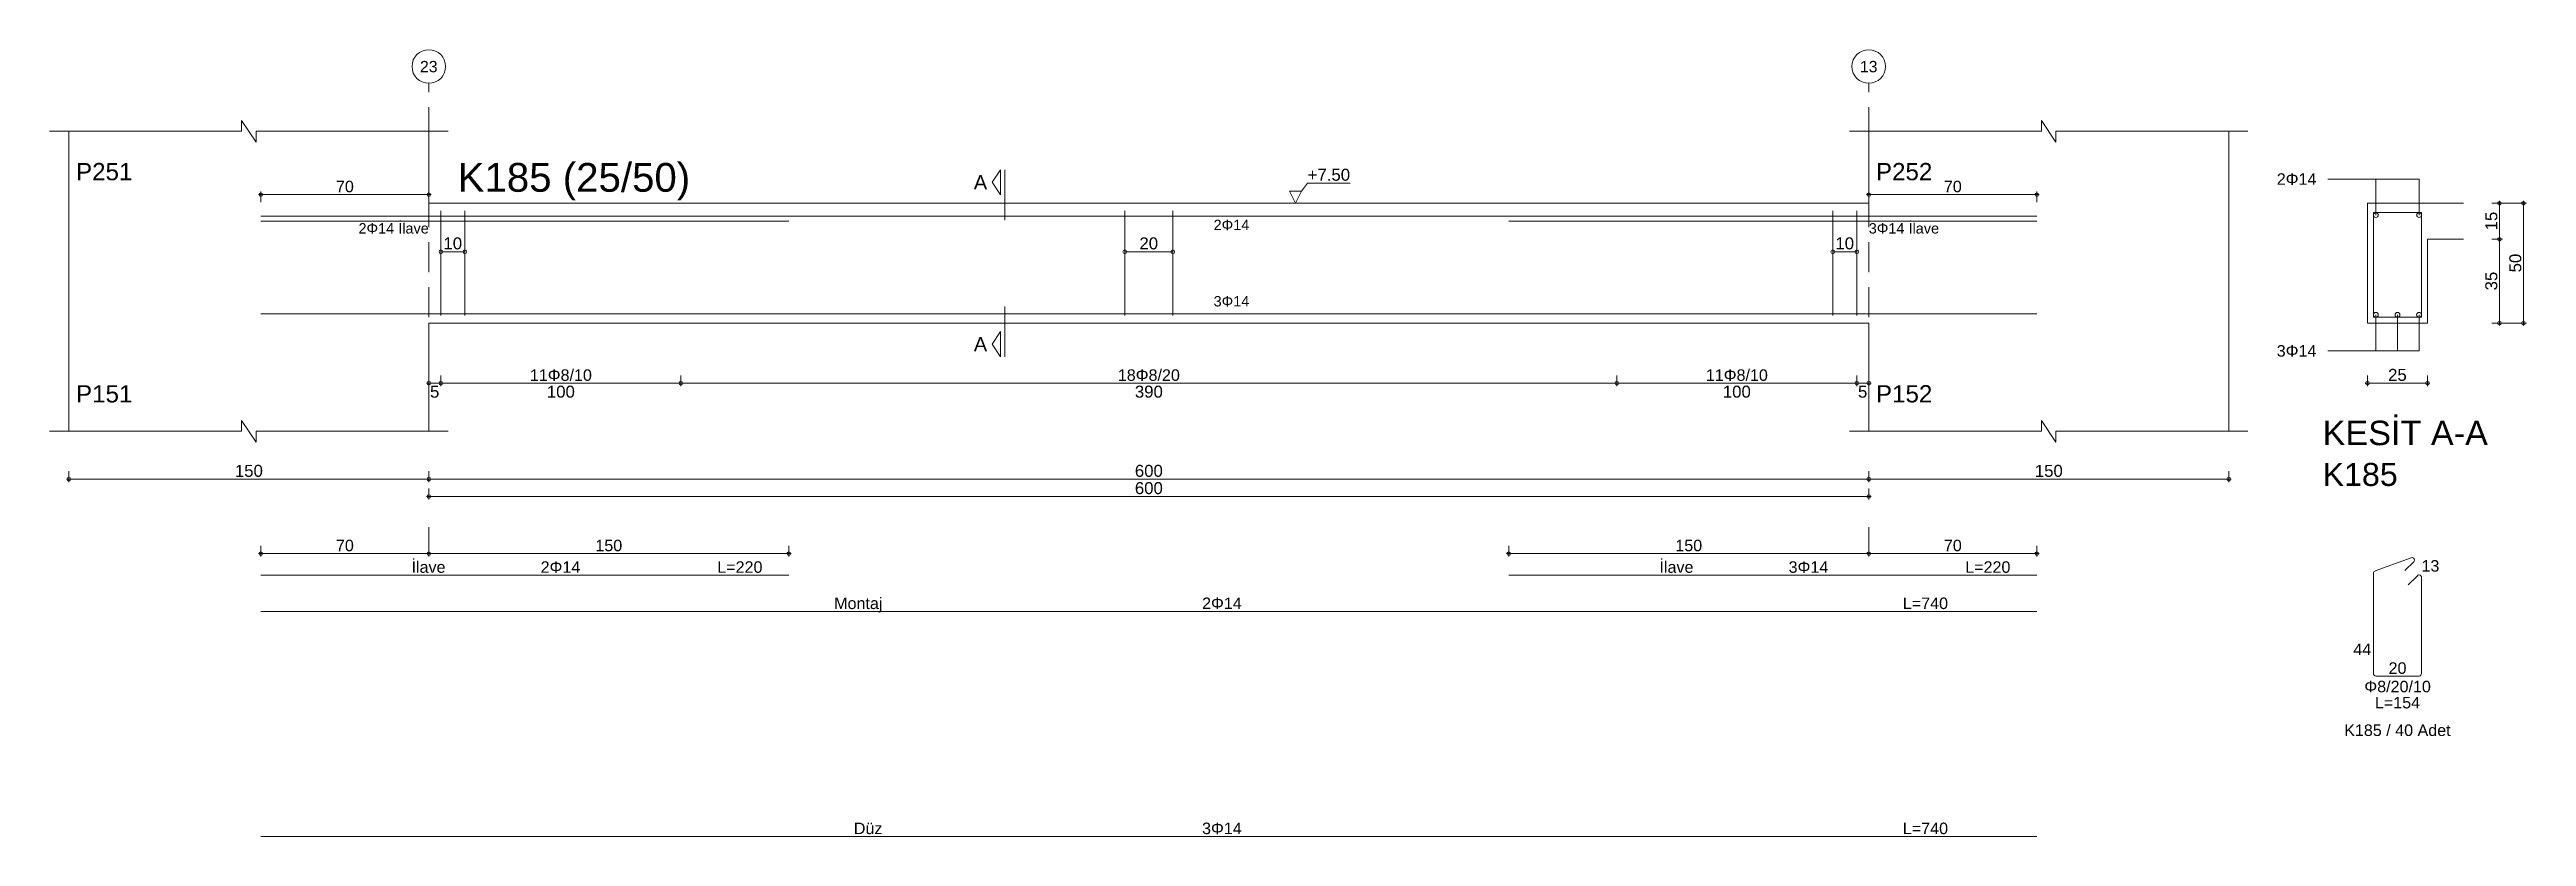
# Model space of a CAD drawing. Header units: millimetres. Extents: x 23801 to 80069, y 9628 to 14137.
# Drawn here: x 48034 to 49582, y 9701 to 10193 of the extents above; entities that cross this region are included whole.
import ezdxf

# ---------------------------------------------------------------- set-up
doc = ezdxf.new("R2010")
doc.units = ezdxf.units.MM
doc.linetypes.add('DASHDOT2', pattern=[12.7, 6.35, -3.175, 0, -3.175])
doc.linetypes.add('DASHED4', pattern=[18.75, 12.5, -6.25])
doc.layers.add('aks', color=251, linetype='DASHDOT2', lineweight=35)
for name, color, linetype in [('Donatı Topl. Uzun. Yazısı', 7, 'Continuous'), ('Donatı Uz. Yazısı', 7, 'Continuous'), ('Donatı Yazısı', 7, 'Continuous'), ('Donatı Çizgisi', 7, 'Continuous'), ('Kiriş', 7, 'Continuous'), ('Standart', 7, 'Continuous'), ('Ölçülendirme', 7, 'Continuous')]:
    doc.layers.add(name, color=color, linetype=linetype)
doc.styles.add('arial_1_18', font='arial.ttf', dxfattribs={"height": 0.2})

# ---------------------------------------------------------------- blocks, each defined once
blk = doc.blocks.new('IDE475Entity7445')
at = {"layer": 'aks', "color": 30, "linetype": 'DASHED4', "lineweight": 5}
for points in [[(25456.6, 1648.6), (25456.6, 1783.6)], [(26056.6, 1648.6), (26056.6, 1783.6)], [(25456.6, 1587.6), (25456.6, 1598.6)], [(26056.6, 1587.6), (26056.6, 1598.6)]]:
    blk.add_lwpolyline(points, dxfattribs=at)
at = {"layer": 'aks', "color": 1, "linetype": 'Continuous', "lineweight": 5}
for centre in [(25456.6, 1790.6), (26056.6, 1790.6)]:
    blk.add_circle(centre, 7, dxfattribs=at)
at = {"layer": 'Donatı Çizgisi', "color": 5, "linetype": 'Continuous', "lineweight": 5}
for points in [[(25386.6, 1728.2), (26126.6, 1728.2)], [(25386.6, 1726.2), (25606.6, 1726.2)], [(25461.6, 1686.8), (25461.6, 1730.4)], [(25471.6, 1686.8), (25471.6, 1730.4)], [(25746.6, 1686.8), (25746.6, 1730.4)], [(25766.6, 1686.8), (25766.6, 1730.4)], [(25906.6, 1726.2), (26126.6, 1726.2)], [(26041.6, 1686.8), (26041.6, 1730.4)], [(26051.6, 1686.8), (26051.6, 1730.4)], [(26266.9, 1686.1), (26266.9, 1729.7)], [(26266.9, 1729.7), (26286.9, 1729.7)], [(26286.9, 1686.1), (26286.9, 1729.7)], [(25386.6, 1687.6), (26126.6, 1687.6)], [(26266.9, 1686.1), (26286.9, 1686.1)], [(26266.9, 1537.6), (26266.9, 1579.4)], [(26267.6, 1580.4), (26282.6, 1585.9)], [(26280, 1580.5), (26283.7, 1584.2)], [(25386.6, 1578.6), (25606.6, 1578.6)], [(25906.6, 1578.6), (26126.6, 1578.6)], [(26281.4, 1574.6), (26285.2, 1578.4)], [(26286.9, 1537.6), (26286.9, 1577.7)], [(25386.6, 1563.5), (26126.6, 1563.5)], [(26267.9, 1536.5), (26285.9, 1536.5)], [(25386.6, 1469.7), (26126.6, 1469.7)]]:
    blk.add_lwpolyline(points, dxfattribs=at)
for centre in [(26267.9, 1728.7), (26285.9, 1728.7), (26267.9, 1687.1), (26276.9, 1687.1), (26285.9, 1687.1)]:
    blk.add_circle(centre, 1, dxfattribs=at)
for centre, start, end in [((26267.9, 1579.4), 110, 180), ((26283, 1584.9), 315, 110), ((26285.9, 1577.7), 0, 135), ((26267.9, 1537.6), 180, 270), ((26285.9, 1537.6), 270, 0)]:
    blk.add_arc(centre, 1.02, start, end, dxfattribs=at)
at = {"layer": 'Kiriş', "color": 1, "linetype": 'Continuous', "lineweight": 5}
for points in [[(25378.6, 1763.6), (25378.6, 1768.1)], [(25384.6, 1759.1), (25378.6, 1768.1)], [(26128.6, 1763.6), (26128.6, 1768.1)], [(26134.6, 1759.1), (26128.6, 1768.1)], [(25298.6, 1763.6), (25378.6, 1763.6)], [(25306.6, 1638.6), (25306.6, 1763.6)], [(25384.6, 1759.1), (25384.6, 1763.6)], [(25384.6, 1763.6), (25464.6, 1763.6)], [(25456.6, 1733.6), (25456.6, 1763.6)], [(26048.6, 1763.6), (26128.6, 1763.6)], [(26056.6, 1733.6), (26056.6, 1763.6)], [(26134.6, 1763.6), (26214.6, 1763.6)], [(26134.6, 1759.1), (26134.6, 1763.6)], [(26206.6, 1638.6), (26206.6, 1763.6)], [(25456.6, 1733.6), (26056.6, 1733.6)], [(26264.4, 1683.6), (26264.4, 1733.6)], [(26264.4, 1733.6), (26304.4, 1733.6)], [(26289.4, 1718.6), (26304.4, 1718.6)], [(26289.4, 1683.6), (26289.4, 1718.6)], [(25456.6, 1683.6), (26056.6, 1683.6)], [(25456.6, 1638.6), (25456.6, 1683.6)], [(26056.6, 1638.6), (26056.6, 1683.6)], [(26264.4, 1683.6), (26289.4, 1683.6)], [(25384.6, 1634.1), (25378.6, 1643.1)], [(25378.6, 1638.6), (25378.6, 1643.1)], [(26134.6, 1634.1), (26128.6, 1643.1)], [(26128.6, 1638.6), (26128.6, 1643.1)], [(25298.6, 1638.6), (25378.6, 1638.6)], [(25384.6, 1638.6), (25464.6, 1638.6)], [(25384.6, 1634.1), (25384.6, 1638.6)], [(26048.6, 1638.6), (26128.6, 1638.6)], [(26134.6, 1638.6), (26214.6, 1638.6)], [(26134.6, 1634.1), (26134.6, 1638.6)]]:
    blk.add_lwpolyline(points, dxfattribs=at)
at = {"layer": 'Ölçülendirme', "color": 1, "linetype": 'Continuous', "lineweight": 5}
for points in [[(25691.3, 1742.4), (25694.8, 1747.6)], [(25694.8, 1737.1), (25694.8, 1747.6)], [(25696.6, 1726.6), (25696.6, 1747.6)], [(25385.6, 1737.2), (25457.6, 1737.2)], [(25386.6, 1734), (25386.6, 1738.5)], [(25456.6, 1734), (25456.6, 1738.5)], [(25694.8, 1737.1), (25691.3, 1742.4)], [(25817.8, 1733.6), (25815.3, 1738.6)], [(25815.3, 1738.6), (25820.3, 1738.6)], [(25820.3, 1738.6), (25817.8, 1733.6)], [(25820.3, 1738.6), (25822.8, 1742)], [(25822.8, 1742), (25840.5, 1742)], [(26055.6, 1737.2), (26127.6, 1737.2)], [(26056.6, 1734), (26056.6, 1738.5)], [(26126.6, 1734), (26126.6, 1738.5)], [(26247.9, 1743.7), (26285.9, 1743.7)], [(26267.9, 1728.7), (26267.9, 1743.7)], [(26285.9, 1728.7), (26285.9, 1743.7)], [(26319.4, 1682.6), (26319.4, 1734.6)], [(26329.4, 1682.6), (26329.4, 1734.6)], [(25817.8, 1733.6), (25817.8, 1733.6)], [(26316.2, 1733.6), (26330.7, 1733.6)], [(25461.6, 1713.4), (25471.6, 1713.4)], [(25746.6, 1713.4), (25766.6, 1713.4)], [(26041.6, 1713.4), (26051.6, 1713.4)], [(26316.2, 1718.6), (26320.7, 1718.6)], [(25696.6, 1669.6), (25696.6, 1690.6)], [(26267.9, 1672.1), (26267.9, 1687.1)], [(26276.9, 1672.1), (26276.9, 1687.1)], [(26285.9, 1672.1), (26285.9, 1687.1)], [(26316.2, 1683.6), (26330.7, 1683.6)], [(25691.3, 1674.9), (25694.8, 1680.1)], [(25694.8, 1669.6), (25691.3, 1674.9)], [(25694.8, 1669.6), (25694.8, 1680.1)], [(26247.9, 1672.1), (26285.9, 1672.1)], [(25456.6, 1657.4), (25456.6, 1661.9)], [(25461.6, 1657.4), (25461.6, 1661.9)], [(25561.6, 1657.4), (25561.6, 1661.9)], [(25951.6, 1657.4), (25951.6, 1661.9)], [(26051.6, 1657.4), (26051.6, 1661.9)], [(26056.6, 1657.4), (26056.6, 1661.9)], [(26264.4, 1657.4), (26264.4, 1661.9)], [(26289.4, 1657.4), (26289.4, 1661.9)], [(25455.6, 1658.6), (26057.6, 1658.6)], [(26263.4, 1658.6), (26290.4, 1658.6)], [(25306.6, 1617.4), (25306.6, 1621.9)], [(25456.6, 1617.4), (25456.6, 1621.9)], [(26056.6, 1617.4), (26056.6, 1621.9)], [(26206.6, 1617.4), (26206.6, 1621.9)], [(25305.6, 1618.6), (26207.6, 1618.6)], [(25455.6, 1611.4), (26057.6, 1611.4)], [(25456.6, 1610.2), (25456.6, 1614.7)], [(26056.6, 1610.2), (26056.6, 1614.7)], [(25386.6, 1586.4), (25386.6, 1590.9)], [(25456.6, 1586.4), (25456.6, 1590.9)], [(25456.6, 1586.4), (25456.6, 1590.9)], [(25606.6, 1586.4), (25606.6, 1590.9)], [(25906.6, 1586.4), (25906.6, 1590.9)], [(26056.6, 1586.4), (26056.6, 1590.9)], [(26056.6, 1586.4), (26056.6, 1590.9)], [(26126.6, 1586.4), (26126.6, 1590.9)], [(25385.6, 1587.6), (25457.6, 1587.6)], [(25455.6, 1587.6), (25607.6, 1587.6)], [(25905.6, 1587.6), (26057.6, 1587.6)], [(26055.6, 1587.6), (26127.6, 1587.6)]]:
    blk.add_lwpolyline(points, dxfattribs=at)
for centre in [(25386.6, 1737.2), (25456.6, 1737.2), (26056.6, 1737.2), (26126.6, 1737.2), (26319.4, 1733.6), (26329.4, 1733.6), (25461.6, 1713.4), (25471.6, 1713.4), (25746.6, 1713.4), (25766.6, 1713.4), (26041.6, 1713.4), (26051.6, 1713.4), (26319.4, 1718.6), (26319.4, 1683.6), (26329.4, 1683.6), (25456.6, 1658.6), (25461.6, 1658.6), (25461.6, 1658.6), (25561.6, 1658.6), (25561.6, 1658.6), (25951.6, 1658.6), (25951.6, 1658.6), (26051.6, 1658.6), (26051.6, 1658.6), (26056.6, 1658.6), (26264.4, 1658.6), (26289.4, 1658.6), (25306.6, 1618.6), (25456.6, 1618.6), (25456.6, 1618.6), (25456.6, 1611.4), (26056.6, 1618.6), (26056.6, 1618.6), (26056.6, 1611.4), (26206.6, 1618.6), (25386.6, 1587.6), (25456.6, 1587.6), (25456.6, 1587.6), (25606.6, 1587.6), (25906.6, 1587.6), (26056.6, 1587.6), (26056.6, 1587.6), (26126.6, 1587.6)]:
    blk.add_circle(centre, 0.75, dxfattribs=at)
at = {"layer": 'aks', "color": 1, "linetype": 'Continuous', "lineweight": 5, "style": 'arial_1_18'}
for s, p in [('23', (25452.9, 1788.2)), ('13', (26052.9, 1788.2))]:
    blk.add_text(s, height=4.73, dxfattribs=at).set_placement(p)
at = {"layer": 'Donatı Topl. Uzun. Yazısı', "color": 1, "linetype": 'Continuous', "lineweight": 5, "style": 'arial_1_18'}
for s, p in [('L=220', (25576.8, 1579.6)), ('L=220', (26096.8, 1579.6)), ('L=740', (26070.8, 1564.5)), ('L=154', (26267.5, 1523.1)), ('L=740', (26070.8, 1470.7))]:
    blk.add_text(s, height=4.8, dxfattribs=at).set_placement(p)
at = {"layer": 'Donatı Uz. Yazısı', "color": 1, "linetype": 'Continuous', "lineweight": 5, "style": 'arial_1_18'}
for s, p in [('13', (26286.9, 1580.1)), ('44', (26258.5, 1545.3)), ('20', (26273.2, 1537.5))]:
    blk.add_text(s, height=4.8, dxfattribs=at).set_placement(p)
at = {"layer": 'Donatı Yazısı', "color": 5, "linetype": 'Continuous', "lineweight": 5, "style": 'arial_1_18'}
for s, height, p in [('2Φ14', 4.8, (26226.6, 1741.3)), ('2Φ14 İlave', 4.32, (25427.3, 1721)), ('3Φ14 İlave', 4.32, (26056.6, 1721)), ('3Φ14', 4.8, (26226.6, 1669.7)), ('2Φ14', 4.8, (25503.2, 1579.6)), ('3Φ14', 4.8, (26023.2, 1579.6)), ('2Φ14', 4.8, (25778.8, 1564.5)), ('Φ8/20/10', 4.8, (26263.1, 1529.8)), ('K185 / 40 Adet', 4.8, (26254.7, 1511.6)), ('3Φ14', 4.8, (25778.8, 1470.7))]:
    blk.add_text(s, height=height, dxfattribs=at).set_placement(p)
for s, p in [('2Φ14', (25783.6, 1722.4)), ('3Φ14', (25783.6, 1690.6))]:
    blk.add_text(s, height=4.32, rotation=360, dxfattribs=at).set_placement(p)
at = {"layer": 'Donatı Yazısı', "color": 1, "linetype": 'Continuous', "lineweight": 5, "style": 'arial_1_18'}
for s, p in [('İlave', (25449.4, 1579.6)), ('İlave', (25969.4, 1579.6)), ('Montaj', (25625.5, 1564.5)), ('Düz', (25633.7, 1470.7))]:
    blk.add_text(s, height=4.8, dxfattribs=at).set_placement(p)
at = {"layer": 'Kiriş', "color": 1, "linetype": 'Continuous', "lineweight": 5, "style": 'arial_1_18'}
for s, height, p in [('P251', 7.2, (25309.6, 1743.2)), ('K185 (25/50)', 12, (25468.6, 1738.4)), ('P252', 7.2, (26059.6, 1743.2)), ('P151', 7.2, (25309.6, 1650.6)), ('P152', 7.2, (26059.6, 1650.6)), ('KESİT A-A', 10.2, (26245.7, 1632.8)), ('K185', 9.6, (26245.7, 1615.8))]:
    blk.add_text(s, height=height, dxfattribs=at).set_placement(p)
at = {"layer": 'Ölçülendirme', "color": 1, "linetype": 'Continuous', "lineweight": 5, "style": 'arial_1_18'}
for s, height, p in [('A', 5.95, (25683.7, 1739.4)), ('+7.50', 5, (25822.8, 1743)), ('70', 4.8, (25417.9, 1738.2)), ('70', 4.8, (26087.9, 1738.2)), ('A', 5.95, (25683.7, 1671.9)), ('25', 5, (26273, 1659.6)), ('5', 5, (25457.1, 1652.6)), ('100', 5, (25505.8, 1652.6)), ('390', 5, (25750.8, 1652.6)), ('100', 5, (25995.8, 1652.6)), ('5', 5, (26052.1, 1652.6)), ('150', 5, (25375.8, 1619.6)), ('600', 5, (25750.8, 1619.6)), ('150', 5, (26125.8, 1619.6)), ('600', 5, (25750.8, 1612.4))]:
    blk.add_text(s, height=height, dxfattribs=at).set_placement(p)
for s, rotation, p in [('15', 90, (26318.5, 1722.3)), ('10', 360, (25462.7, 1714.4)), ('20', 360, (25752.7, 1714.4)), ('10', 360, (26042.7, 1714.4)), ('35', 90, (26318.5, 1697.3)), ('50', 90, (26328.5, 1704.8))]:
    blk.add_text(s, height=5, rotation=rotation, dxfattribs=at).set_placement(p)
at = {"layer": 'Ölçülendirme', "color": 5, "linetype": 'Continuous', "lineweight": 5, "style": 'arial_1_18'}
for s, p in [('11Φ8/10', (25498.7, 1659.6)), ('18Φ8/20', (25743.7, 1659.6)), ('11Φ8/10', (25988.7, 1659.6)), ('70', (25417.9, 1588.6)), ('150', (25526, 1588.6)), ('150', (25976, 1588.6)), ('70', (26087.9, 1588.6))]:
    blk.add_text(s, height=4.8, dxfattribs=at).set_placement(p)

msp = doc.modelspace()

# ---------------------------------------------------------------- block references
at = {"layer": 'Standart', "xscale": 1.5, "yscale": 1.5, "zscale": 1.5}
msp.add_blockref('IDE475Entity7445', (10086.1, 7496.9), dxfattribs=at)

doc.saveas('drawing.dxf')
